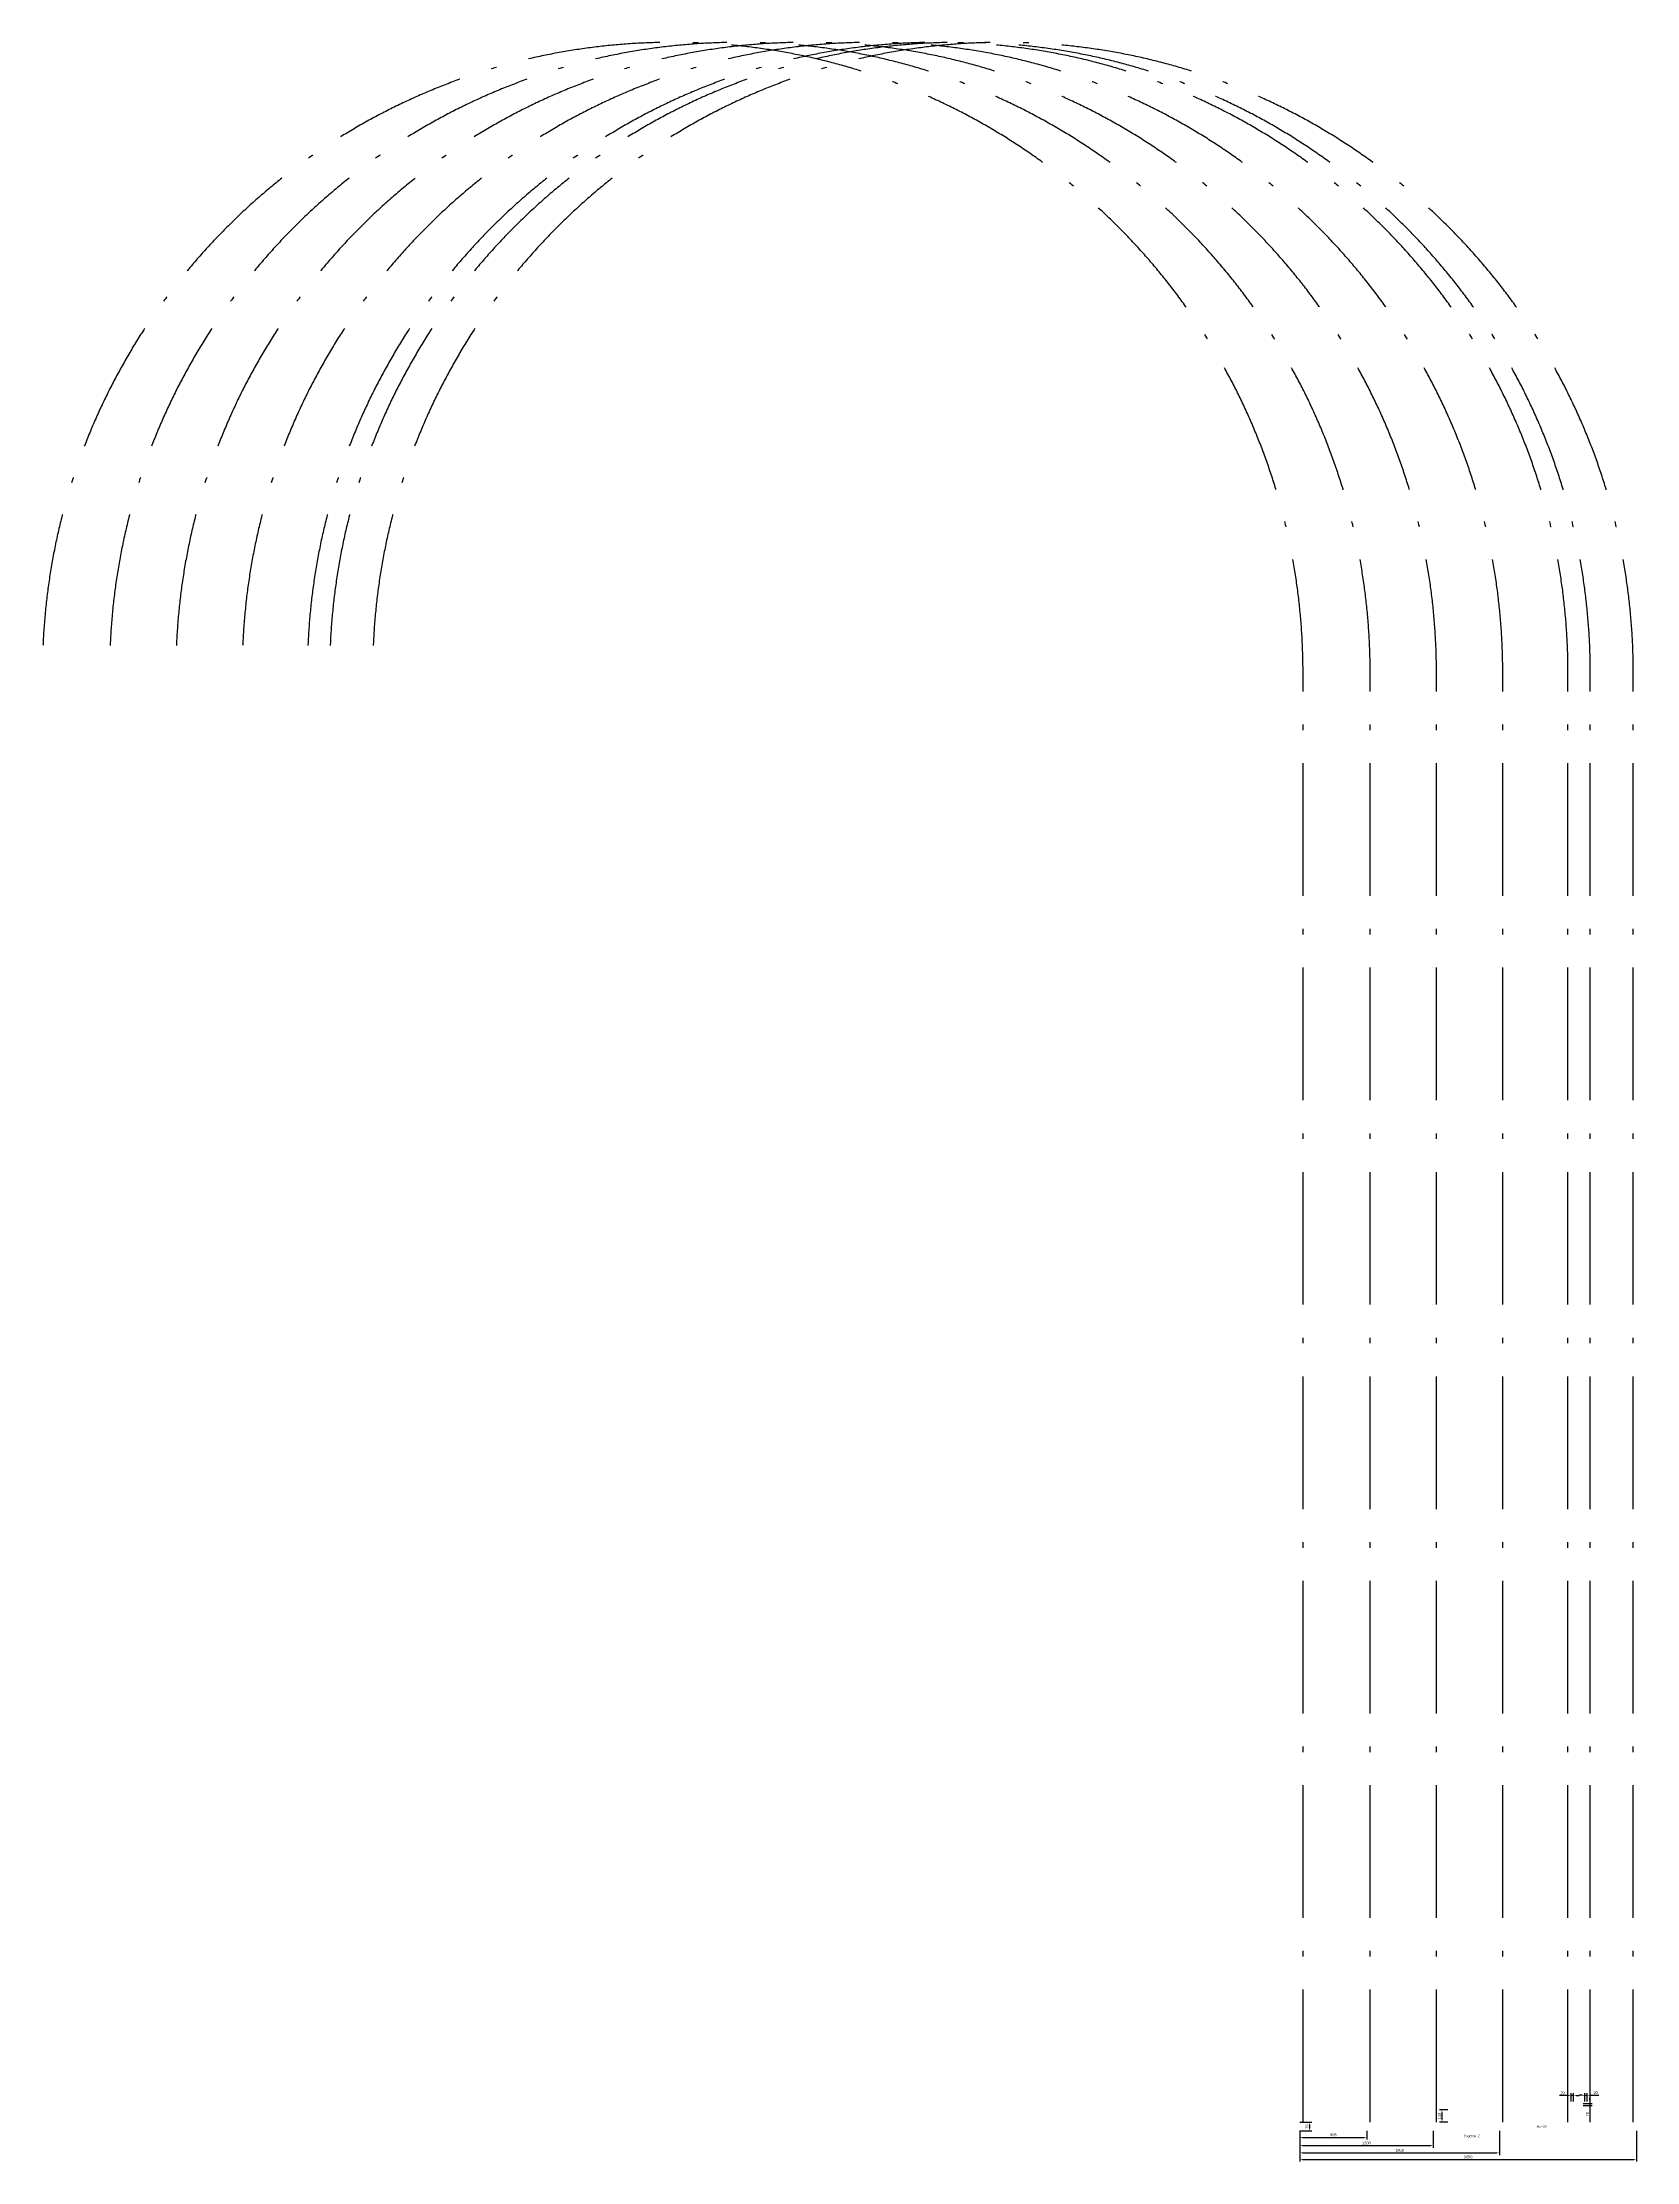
# Model space of a CAD drawing. Header units: millimetres. Extents: x 1148 to 19383, y -2795 to 34812.
# Drawn here: x 1148 to 15581, y 15631 to 34812 of the extents above; entities that cross this region are included whole.
import ezdxf
from ezdxf.enums import TextEntityAlignment as Align

# ---------------------------------------------------------------- set-up
doc = ezdxf.new("R2010")
doc.units = ezdxf.units.MM
doc.header["$PDMODE"] = 34
doc.header["$PDSIZE"] = 25
doc.linetypes.add('ACAD_ISO10W100', pattern=[18.5, 12, -3, 0.5, -3])
doc.layers.add('08 Размеры', color=7, linetype='Continuous')
doc.layers.add('100 noprint', color=1, linetype='Continuous', plot=False)
doc.styles.get("Standard").update_dxf_attribs({"font": 'Ubuntu-R.ttf'})
doc.styles.add('ГОСТ-ISOCPEUR', font='isocpeui.ttf', dxfattribs={"width": 0.8})
doc.dimstyles.new('ISO-25', dxfattribs={"dimtxt": 2.5, "dimasz": 2.5, "dimexe": 1.25, "dimexo": 0.625, "dimtad": 1, "dimtxsty": 'Standard', "dimcen": 2.5, "dimadec": 0, "dimazin": 0, "dimtfac": 1, "dimtmove": 0, "dimatfit": 3, "dimfxl": 1, "dimarcsym": 0})

# ---------------------------------------------------------------- blocks, each defined once
blk = doc.blocks.new('*D2282')
at = {"layer": '08 Размеры', "color": 0, "lineweight": -2}
for p, q in [((12531, 15909), (12531, 15631)), ((15581, 15909), (15581, 15631)), ((12556, 15651), (15556, 15651))]:
    blk.add_line(p, q, dxfattribs=at)
at = {"layer": '08 Размеры', "color": 0}
for points in [[(12556, 15655), (12556, 15647), (12531, 15651)], [(15556, 15647), (15556, 15655), (15581, 15651)]]:
    blk.add_solid(points, dxfattribs=at)
at = {"layer": 'Defpoints', "color": 0}
for p in [(12531, 15909), (15581, 15909), (15581, 15651)]:
    blk.add_point(p, dxfattribs=at)
at = {"layer": '08 Размеры', "color": 0, "insert": (14056, 15674), "char_height": 25, "attachment_point": 5}
blk.add_mtext('3050', dxfattribs=at)
blk = doc.blocks.new('*D2283')
at = {"layer": '08 Размеры', "color": 0, "lineweight": -2}
for p, q in [((13872, 16100), (13798, 16100)), ((13872, 15988), (13798, 15988)), ((13818, 16075), (13818, 16013))]:
    blk.add_line(p, q, dxfattribs=at)
at = {"layer": '08 Размеры', "color": 0}
for points in [[(13823, 16075), (13814, 16075), (13818, 16100)], [(13814, 16013), (13823, 16013), (13818, 15988)]]:
    blk.add_solid(points, dxfattribs=at)
at = {"layer": 'Defpoints', "color": 0}
for p in [(13818, 15988), (13872, 16100), (13872, 15988)]:
    blk.add_point(p, dxfattribs=at)
at = {"layer": '08 Размеры', "color": 0, "insert": (13795, 16044), "char_height": 25, "attachment_point": 5, "rotation": 90}
blk.add_mtext('113', dxfattribs=at)
blk = doc.blocks.new('*D2284')
at = {"layer": '08 Размеры', "color": 0, "lineweight": -2}
for p, q in [((12531, 15988), (12640, 15988)), ((12620, 15963), (12620, 15934)), ((12531, 15909), (12640, 15909))]:
    blk.add_line(p, q, dxfattribs=at)
at = {"layer": '08 Размеры', "color": 0}
for points in [[(12625, 15963), (12616, 15963), (12620, 15988)], [(12616, 15934), (12625, 15934), (12620, 15909)]]:
    blk.add_solid(points, dxfattribs=at)
at = {"layer": 'Defpoints', "color": 0}
for p in [(12531, 15988), (12531, 15909), (12620, 15909)]:
    blk.add_point(p, dxfattribs=at)
at = {"layer": '08 Размеры', "color": 0, "insert": (12598, 15948), "char_height": 25, "attachment_point": 5, "rotation": 90}
blk.add_mtext('79', dxfattribs=at)
blk = doc.blocks.new('*D2285')
at = {"layer": '08 Размеры', "color": 0, "lineweight": -2}
for p, q in [((12531, 15909), (12531, 15831)), ((12556, 15851), (13114, 15851)), ((13139, 15909), (13139, 15831))]:
    blk.add_line(p, q, dxfattribs=at)
at = {"layer": '08 Размеры', "color": 0}
for points in [[(12556, 15855), (12556, 15846), (12531, 15851)], [(13114, 15846), (13114, 15855), (13139, 15851)]]:
    blk.add_solid(points, dxfattribs=at)
at = {"layer": 'Defpoints', "color": 0}
for p in [(12531, 15909), (13139, 15909), (13139, 15851)]:
    blk.add_point(p, dxfattribs=at)
at = {"layer": '08 Размеры', "color": 0, "insert": (12835, 15874), "char_height": 25, "attachment_point": 5}
blk.add_mtext('608', dxfattribs=at)
blk = doc.blocks.new('*D2286')
at = {"layer": '08 Размеры', "color": 0, "lineweight": -2}
for p, q in [((12531, 15909), (12531, 15756)), ((12556, 15776), (13714, 15776)), ((13739, 15909), (13739, 15756))]:
    blk.add_line(p, q, dxfattribs=at)
at = {"layer": '08 Размеры', "color": 0}
for points in [[(12556, 15780), (12556, 15772), (12531, 15776)], [(13714, 15772), (13714, 15780), (13739, 15776)]]:
    blk.add_solid(points, dxfattribs=at)
at = {"layer": 'Defpoints', "color": 0}
for p in [(12531, 15909), (13739, 15909), (13739, 15776)]:
    blk.add_point(p, dxfattribs=at)
at = {"layer": '08 Размеры', "color": 0, "insert": (13135, 15799), "char_height": 25, "attachment_point": 5}
blk.add_mtext('1208', dxfattribs=at)
blk = doc.blocks.new('*D2287')
at = {"layer": '08 Размеры', "color": 0, "lineweight": -2}
for p, q in [((12531, 15909), (12531, 15691)), ((14339, 15909), (14339, 15691)), ((12556, 15711), (14314, 15711))]:
    blk.add_line(p, q, dxfattribs=at)
at = {"layer": '08 Размеры', "color": 0}
for points in [[(12556, 15715), (12556, 15707), (12531, 15711)], [(14314, 15707), (14314, 15715), (14339, 15711)]]:
    blk.add_solid(points, dxfattribs=at)
at = {"layer": 'Defpoints', "color": 0}
for p in [(12531, 15909), (14339, 15909), (14339, 15711)]:
    blk.add_point(p, dxfattribs=at)
at = {"layer": '08 Размеры', "color": 0, "insert": (13435, 15734), "char_height": 25, "attachment_point": 5}
blk.add_mtext('1808', dxfattribs=at)
blk = doc.blocks.new('*D2302')
at = {"layer": '08 Размеры', "color": 0, "lineweight": -2}
for p, q in [((14965, 16231), (14883, 16231)), ((14990, 16174), (14990, 16251)), ((15010, 16231), (14990, 16231)), ((15010, 16174), (15010, 16251)), ((15035, 16231), (15060, 16231))]:
    blk.add_line(p, q, dxfattribs=at)
at = {"layer": '08 Размеры', "color": 0}
for points in [[(14965, 16227), (14965, 16235), (14990, 16231)], [(15035, 16235), (15035, 16227), (15010, 16231)]]:
    blk.add_solid(points, dxfattribs=at)
at = {"layer": 'Defpoints', "color": 0}
for p in [(14990, 16231), (14990, 16174), (15010, 16174)]:
    blk.add_point(p, dxfattribs=at)
at = {"layer": '08 Размеры', "color": 0, "insert": (14911, 16254), "char_height": 25, "attachment_point": 5}
blk.add_mtext('20', dxfattribs=at)
blk = doc.blocks.new('*D2303')
at = {"layer": '08 Размеры', "color": 0, "lineweight": -2}
for p, q in [((15087, 16232), (15062, 16232)), ((15112, 16174), (15112, 16252)), ((15112, 16232), (15132, 16232)), ((15132, 16174), (15132, 16252)), ((15157, 16232), (15239, 16232))]:
    blk.add_line(p, q, dxfattribs=at)
at = {"layer": '08 Размеры', "color": 0}
for points in [[(15087, 16228), (15087, 16236), (15112, 16232)], [(15157, 16236), (15157, 16228), (15132, 16232)]]:
    blk.add_solid(points, dxfattribs=at)
at = {"layer": 'Defpoints', "color": 0}
for p in [(15112, 16174), (15132, 16232), (15132, 16174)]:
    blk.add_point(p, dxfattribs=at)
at = {"layer": '08 Размеры', "color": 0, "insert": (15210, 16255), "char_height": 25, "attachment_point": 5}
blk.add_mtext('20', dxfattribs=at)
blk = doc.blocks.new('*D2304')
at = {"layer": '08 Размеры', "color": 0, "lineweight": -2}
for p, q in [((15096, 16158), (15179, 16158)), ((15096, 16138), (15179, 16138)), ((15159, 16183), (15159, 16208)), ((15159, 16158), (15159, 16138)), ((15159, 16113), (15159, 16031))]:
    blk.add_line(p, q, dxfattribs=at)
at = {"layer": '08 Размеры', "color": 0}
for points in [[(15155, 16183), (15163, 16183), (15159, 16158)], [(15163, 16113), (15155, 16113), (15159, 16138)]]:
    blk.add_solid(points, dxfattribs=at)
at = {"layer": 'Defpoints', "color": 0}
for p in [(15096, 16158), (15096, 16138), (15159, 16138)]:
    blk.add_point(p, dxfattribs=at)
at = {"layer": '08 Размеры', "color": 0, "insert": (15136, 16060), "char_height": 25, "attachment_point": 5, "rotation": 90}
blk.add_mtext('20', dxfattribs=at)

msp = doc.modelspace()

# ---------------------------------------------------------------- linework, layer by layer
at = {"layer": '100 noprint', "color": 1, "linetype": 'ACAD_ISO10W100', "lineweight": -2, "ltscale": 100, "flags": 128}
for points in [[(12561.2, 15987.6), (12561.2, 29105.1, 1), (1147.8, 29105.1)], [(13169.2, 15987.6), (13169.2, 29105.1, 1), (1755.8, 29105.1)], [(13769.2, 15987.6), (13769.2, 29105.1, 1), (2355.8, 29105.1)], [(14369.2, 15987.6), (14369.2, 29105.1, 1), (2955.8, 29105.1)], [(14959.9, 15987.6), (14959.9, 29105.1, 1), (3546.4, 29105.1)], [(15161.9, 15987.6), (15161.9, 29105.1, 1), (3748.4, 29105.1)], [(15551.2, 15987.6), (15551.2, 29105.1, 1), (4137.8, 29105.1)]]:
    msp.add_lwpolyline(points, format="xyb", dxfattribs=at)

# ---------------------------------------------------------------- texts
at = {"layer": '08 Размеры', "style": 'ГОСТ-ISOCPEUR', "width": 0.8}
for s, p in [('H=-90', (14718.5, 15948.6, 382)), ('Участок 2', (14088.8, 15864.5))]:
    msp.add_text(s, height=25, dxfattribs=at).set_placement(p, align=Align.MIDDLE)

# ---------------------------------------------------------------- dimensions: what is measured, and where the dimension line sits
at = {"layer": '08 Размеры'}
for base, p1, p2, picture, middle in [((14989.9, 16231), (15009.9, 16174.1), (14989.9, 16174.1), '*D2302', (14911.4, 16254.1)), ((15131.9, 16232.3), (15111.9, 16174.1), (15131.9, 16174.1), '*D2303', (15210.3, 16255.3))]:
    dim = msp.add_linear_dim(base=base, p1=p1, p2=p2, dimstyle='ISO-25', override={"dimtxt": 25, "dimasz": 25, "dimexe": 20, "dimexo": 0, "dimgap": 10, "dimdec": 0}, dxfattribs=at)
    dim.commit()
    dim.dimension.update_dxf_attribs({"geometry": picture, "text_midpoint": middle})
for base, p1, p2, picture, middle in [((15159, 16138.1), (15095.9, 16158.1), (15095.9, 16138.1), '*D2304', (15136, 16059.7)), ((12620.4, 15908.6), (12531.2, 15987.6), (12531.2, 15908.6), '*D2284', (12597.6, 15948.1)), ((13818.4309689, 15987.6152621), (13871.8594026, 16100.1152621), (13871.8594026, 15987.6152621), '*D2283', (13795.3718059, 16043.8652621))]:
    dim = msp.add_linear_dim(base=base, p1=p1, p2=p2, angle=90, dimstyle='ISO-25', override={"dimtxt": 25, "dimasz": 25, "dimexe": 20, "dimexo": 0, "dimgap": 10, "dimdec": 0}, dxfattribs=at)
    dim.commit()
    dim.dimension.update_dxf_attribs({"geometry": picture, "text_midpoint": middle})
at = {"layer": '08 Размеры', "color": 5}
dim = msp.add_linear_dim(base=(15581.2, 15651.3), p1=(12531.2, 15908.6), p2=(15581.2, 15908.6), dimstyle='ISO-25', override={"dimtxt": 25, "dimasz": 25, "dimexe": 20, "dimexo": 0, "dimgap": 10, "dimdec": 0}, dxfattribs=at)
dim.commit()
dim.dimension.update_dxf_attribs({"geometry": '*D2282', "text_midpoint": (14056.2, 15651.3), "dimtype": 160})
at = {"layer": '08 Размеры'}
for base, p2, picture, middle in [((13139.2, 15850.7), (13139.2, 15908.6), '*D2285', (12835.2, 15850.7)), ((13739.2, 15776.2), (13739.2, 15908.6), '*D2286', (13135.2, 15776.2)), ((14339.2, 15710.8, 134.6), (14339.2, 15908.6), '*D2287', (13435.2, 15710.8, 134.6))]:
    dim = msp.add_linear_dim(base=base, p1=(12531.2, 15908.6), p2=p2, dimstyle='ISO-25', override={"dimtxt": 25, "dimasz": 25, "dimexe": 20, "dimexo": 0, "dimgap": 10, "dimdec": 0}, dxfattribs=at)
    dim.commit()
    dim.dimension.update_dxf_attribs({"geometry": picture, "text_midpoint": middle, "dimtype": 160})

doc.saveas('drawing.dxf')
